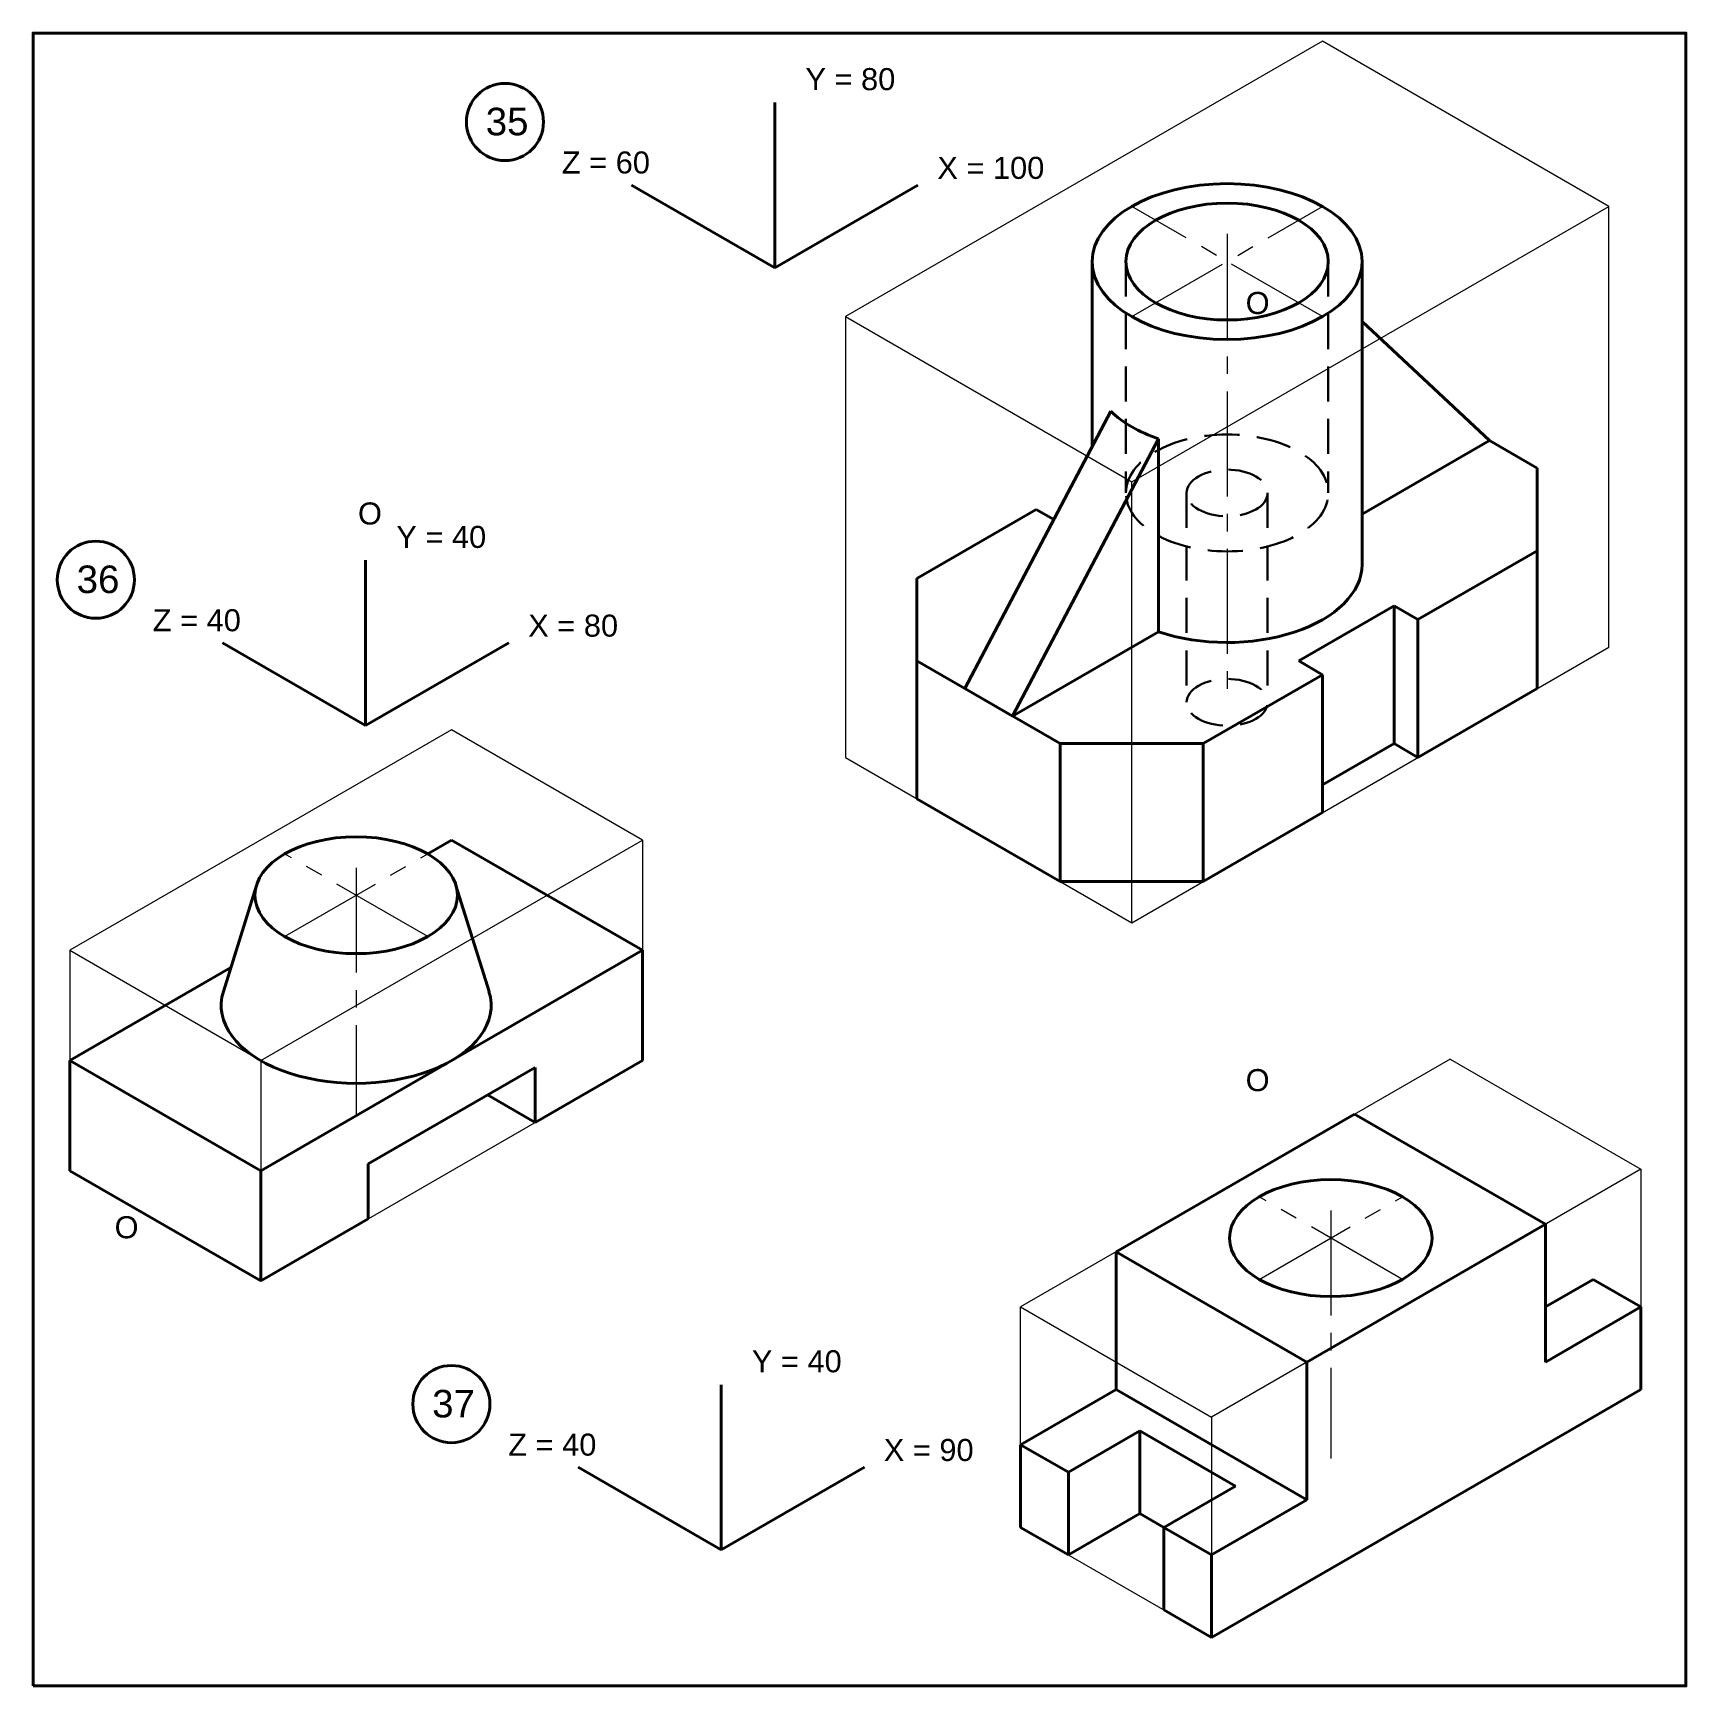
# Model space of a CAD drawing. Header units: millimetres. Extents: x 0 to 2304, y 0 to 1350.
# Drawn here: x 700 to 1000, y 0 to 300 of the extents above; entities that cross this region are included whole.
import ezdxf

# ---------------------------------------------------------------- set-up
doc = ezdxf.new("R2010")
doc.units = ezdxf.units.MM
doc.linetypes.add('CENTER2', pattern=[28.575, 19.05, -3.175, 3.175, -3.175])
doc.linetypes.add('DASHED2', pattern=[9.525, 6.35, -3.175])
for name, color, linetype, lineweight in [('Centre', 1, 'CENTER2', 20), ('Hidden', 3, 'DASHED2', 30), ('Object', 2, 'Continuous', 40), ('Projection', 5, 'Continuous', 5)]:
    doc.layers.add(name, color=color, linetype=linetype, lineweight=lineweight)
doc.styles.get("Standard").update_dxf_attribs({"font": 'arial.ttf'})

msp = doc.modelspace()

# ---------------------------------------------------------------- texts
at = {"layer": 'Object'}
for s, p in [('Y = 80', (840.187297, 289.636921)), ('Z = 60', (795.971191, 274.509012)), ('X = 100', (864.127513, 273.533015)), ('Y = 40', (765.933699, 206.555449)), ('Z = 40', (721.717593, 191.42754)), ('X = 80', (789.873915, 190.451544)), ('Y = 40', (830.465309, 56.930422)), ('Z = 40', (786.249203, 41.802512)), ('X = 90', (854.405525, 40.826516))]:
    msp.add_text(s, height=4, dxfattribs=at).set_placement(p)
at = {"layer": 'Object', "char_height": 5, "attachment_point": 1}
for s, insert in [('35', (782.159432, 286.439252)), ('36', (707.905834, 203.357781)), ('37', (772.437444, 53.732753))]:
    msp.add_mtext_dynamic_manual_height_columns(s, width=42.32929408, gutter_width=25, heights=[0], dxfattribs=dict(at, insert=insert))
at = {"layer": 'Object', "char_height": 2.5, "attachment_point": 1}
for insert in [(410.087036, 253.007687), (248.970967, 214.80577), (410.087036, 111.958214), (204.799279, 85.253625)]:
    msp.add_mtext('^I^I^I^I^I^I^I^I^I^I^I^I^I^I^I^I^I^I^I^I^I^I^I^I^I^I^I^I^I^I^I^I^I^I^I^I^I^I^I^I^I^I^I^I^I^I^I^I^I^I^I{\\H1.6x;O}', dxfattribs=dict(at, insert=insert))

# ---------------------------------------------------------------- linework, layer by layer
at = {"layer": 'Centre'}
for p, q in [((899.401916, 248.530332), (934.042933, 268.530332)), ((934.042933, 248.530332), (899.401916, 268.530332)), ((916.722425, 263.530332), (916.722425, 178.530332)), ((745.655088, 136.016137), (771.63585, 151.016137)), ((771.63585, 136.016137), (745.655088, 151.016137)), ((758.645469, 148.516137), (758.645469, 103.516137)), ((948.530719, 73.785699), (922.549957, 88.785699)), ((922.549957, 73.785699), (948.530719, 88.785699)), ((935.540338, 86.285699), (935.540338, 41.285699))]:
    msp.add_line(p, q, dxfattribs=at)
at = {"layer": 'Hidden'}
for p, q in [((898.351251, 258.530332), (898.351251, 216.530332)), ((935.093598, 258.530332), (935.093598, 216.530332)), ((909.373955, 216.530332), (909.373955, 178.530332)), ((924.070894, 216.530332), (924.070894, 178.530332))]:
    msp.add_line(p, q, dxfattribs=at)
for centre, major_axis in [((916.722425, 216.530332), (-18.371173, 0)), ((916.722425, 216.530332), (-7.348469, 0)), ((916.722425, 178.530332), (-7.348469, 0))]:
    msp.add_ellipse(centre, major_axis=major_axis, ratio=0.5773502692, dxfattribs=at)
at = {"layer": 'Object'}
for p, q in [((834.621094, 257.385281), (834.621094, 287.385281)), ((834.621094, 257.385281), (808.640332, 272.385281)), ((834.621094, 257.385281), (860.601856, 272.385281)), ((892.227527, 258.530332), (892.227527, 224.910408)), ((941.217322, 258.530332), (941.217322, 203.530332)), ((941.217322, 247.672467), (964.353822, 226.030332)), ((869.091027, 181.030332), (895.621788, 231.347873)), ((877.751281, 176.030332), (904.282042, 226.347873)), ((904.282042, 226.347873), (904.282042, 191.347873)), ((964.353822, 226.030332), (941.217322, 212.672467)), ((973.014076, 221.030332), (964.353822, 226.030332)), ((973.014076, 221.030332), (973.014076, 206.030332)), ((860.430773, 201.030332), (882.081408, 213.530332)), ((882.081408, 213.530332), (885.259673, 211.69536)), ((760.367496, 174.30381), (760.367496, 204.30381)), ((951.363441, 193.530332), (973.014076, 206.030332)), ((973.014076, 206.030332), (973.014076, 181.030332)), ((860.430773, 201.030332), (860.430773, 186.030332)), ((929.712806, 186.030332), (947.033314, 196.030332)), ((947.033314, 196.030332), (947.033314, 171.030332)), ((947.033314, 196.030332), (951.363441, 193.530332)), ((973.014076, 196.030332), (973.014076, 181.030332)), ((951.363441, 193.530332), (951.363441, 168.530332)), ((760.367496, 174.30381), (734.386734, 189.30381)), ((760.367496, 174.30381), (786.348258, 189.30381)), ((904.282042, 191.347873), (877.751281, 176.030332)), ((886.411535, 171.030332), (860.430773, 186.030332)), ((860.430773, 161.030332), (860.430773, 186.030332)), ((934.042933, 183.530332), (929.712806, 186.030332)), ((912.392298, 171.030332), (934.042933, 183.530332)), ((934.042933, 183.530332), (934.042933, 158.530332)), ((877.751281, 176.030332), (869.091027, 181.030332)), ((951.363441, 168.530332), (973.014076, 181.030332)), ((860.430773, 176.030332), (860.430773, 161.030332)), ((886.411535, 171.030332), (912.392298, 171.030332)), ((886.411535, 171.030332), (886.411535, 146.030332)), ((912.392298, 171.030332), (912.392298, 146.030332)), ((934.042933, 163.530332), (947.033314, 171.030332)), ((947.033314, 171.030332), (951.363441, 168.530332)), ((886.411535, 146.030332), (860.430773, 161.030332)), ((912.392298, 146.030332), (934.042933, 158.530332)), ((771.63585, 151.016137), (775.965977, 153.516137)), ((775.965977, 153.516137), (810.606994, 133.516137)), ((740.531862, 145.285987), (734.536492, 126.016508)), ((776.759076, 145.285987), (782.754447, 126.016508)), ((886.411535, 146.030332), (912.392298, 146.030332)), ((741.324961, 93.516137), (810.606994, 133.516137)), ((810.606994, 113.516137), (810.606994, 133.516137)), ((706.683945, 113.516137), (735.89436, 130.380778)), ((706.683945, 93.516137), (706.683945, 113.516137)), ((706.683945, 113.516137), (741.324961, 93.516137)), ((760.810533, 94.766137), (791.121422, 112.266137)), ((810.606994, 113.516137), (791.121422, 102.266137)), ((791.121422, 112.266137), (791.121422, 102.266137)), ((791.121422, 102.266137), (782.461168, 107.266137)), ((896.569195, 78.785699), (939.870465, 103.785699)), ((939.870465, 103.785699), (974.511481, 83.785699)), ((706.683945, 93.516137), (741.324961, 73.516137)), ((741.324961, 73.516137), (741.324961, 93.516137)), ((760.810533, 84.766137), (760.810533, 94.766137)), ((741.324961, 73.516137), (760.810533, 84.766137)), ((974.511481, 83.785699), (931.210211, 58.785699)), ((974.511481, 83.785699), (974.511481, 58.785699)), ((931.210211, 58.785699), (896.569195, 78.785699)), ((896.569195, 78.785699), (896.569195, 53.785699)), ((983.171735, 73.785699), (974.511481, 68.785699)), ((991.831989, 68.785699), (983.171735, 73.785699)), ((991.831989, 68.785699), (974.511481, 58.785699)), ((991.831989, 53.785699), (991.831989, 68.785699)), ((931.210211, 33.785699), (931.210211, 58.785699)), ((824.899106, 24.678782), (824.899106, 54.678782)), ((879.248687, 43.785699), (896.569195, 53.785699)), ((896.569195, 53.785699), (931.210211, 33.785699)), ((991.831989, 53.785699), (978.841608, 46.285699)), ((887.908941, 38.785699), (900.899322, 46.285699)), ((900.899322, 46.285699), (918.21983, 36.285699)), ((900.899322, 31.285699), (900.899322, 46.285699)), ((926.880084, 16.285699), (978.841608, 46.285699)), ((887.908941, 38.785699), (879.248687, 43.785699)), ((879.248687, 43.785699), (879.248687, 28.785699)), ((824.899106, 24.678782), (798.918344, 39.678782)), ((824.899106, 24.678782), (850.879868, 39.678782)), ((887.908941, 23.785699), (887.908941, 38.785699)), ((918.21983, 36.285699), (905.229449, 28.785699)), ((913.889703, 23.785699), (931.210211, 33.785699)), ((887.908941, 23.785699), (900.899322, 31.285699)), ((900.899322, 31.285699), (905.229449, 28.785699)), ((879.248687, 28.785699), (887.908941, 23.785699)), ((913.889703, 23.785699), (905.229449, 28.785699)), ((905.229449, 28.785699), (905.229449, 13.785699)), ((913.889703, 8.785699), (913.889703, 23.785699)), ((913.889703, 8.785699), (926.880084, 16.285699)), ((905.229449, 13.785699), (913.889703, 8.785699))]:
    msp.add_line(p, q, dxfattribs=at)
msp.add_lwpolyline([(700, 0), (1000, 0), (1000, 300), (700, 300)], close=True, dxfattribs=at)
for centre in [(785.650764, 283.860706), (711.397167, 200.779234), (775.928777, 51.154206)]:
    msp.add_circle(centre, 7, dxfattribs=at)
for centre, major_axis in [((916.722425, 258.530332), (-24.494897, 0)), ((916.722425, 258.530332), (-18.371173, 0)), ((758.645469, 143.516137), (-18.371173, 0)), ((935.540338, 81.285699), (-18.371173, 0))]:
    msp.add_ellipse(centre, major_axis=major_axis, ratio=0.5773502692, dxfattribs=at)
for centre, start_param, end_param in [((916.722425, 238.530332), 0.5327179083, 1.0380784185), ((916.722425, 203.530332), 6.2831853072, 6.2863321786), ((916.722425, 203.530332), 7.3212637257, 9.4247779608), ((758.645469, 123.516137), 6.1038028405, 9.6041604274)]:
    msp.add_ellipse(centre, major_axis=(-24.494897, 0), ratio=0.5773502692, start_param=start_param, end_param=end_param, dxfattribs=at)
at = {"layer": 'Projection'}
for p, q in [((934.042933, 298.530332), (847.440392, 248.530332)), ((986.004457, 268.530332), (934.042933, 298.530332)), ((899.401916, 218.530332), (986.004457, 268.530332)), ((986.004457, 188.530332), (986.004457, 268.530332)), ((847.440392, 248.530332), (899.401916, 218.530332)), ((847.440392, 248.530332), (847.440392, 168.530332)), ((899.401916, 138.530332), (899.401916, 218.530332)), ((899.401916, 138.530332), (986.004457, 188.530332)), ((775.965977, 173.516137), (706.683945, 133.516137)), ((810.606994, 153.516137), (775.965977, 173.516137)), ((847.440392, 168.530332), (899.401916, 138.530332)), ((741.324961, 113.516137), (810.606994, 153.516137)), ((810.606994, 153.516137), (810.606994, 113.516137)), ((706.683945, 133.516137), (741.324961, 113.516137)), ((706.683945, 133.516137), (706.683945, 93.516137)), ((741.324961, 73.516137), (810.606994, 113.516137)), ((741.324961, 113.516137), (741.324961, 73.516137)), ((957.190973, 113.785699), (879.248687, 68.785699)), ((957.190973, 113.785699), (991.831989, 93.785699)), ((706.683945, 93.516137), (741.324961, 73.516137)), ((991.831989, 93.785699), (913.889703, 48.785699)), ((991.831989, 93.785699), (991.831989, 53.785699)), ((879.248687, 68.785699), (913.889703, 48.785699)), ((879.248687, 28.785699), (879.248687, 68.785699)), ((913.889703, 8.785699), (991.831989, 53.785699)), ((913.889703, 48.785699), (913.889703, 8.785699)), ((913.889703, 8.785699), (879.248687, 28.785699))]:
    msp.add_line(p, q, dxfattribs=at)

msp.set_redraw_order([(e.dxf.handle, doc.entitydb.next_handle()) for e in msp.query("TEXT MTEXT ATTDEF DIMENSION ARC_DIMENSION")])  # texts and dimensions are drawn at this point

doc.saveas('drawing.dxf')
